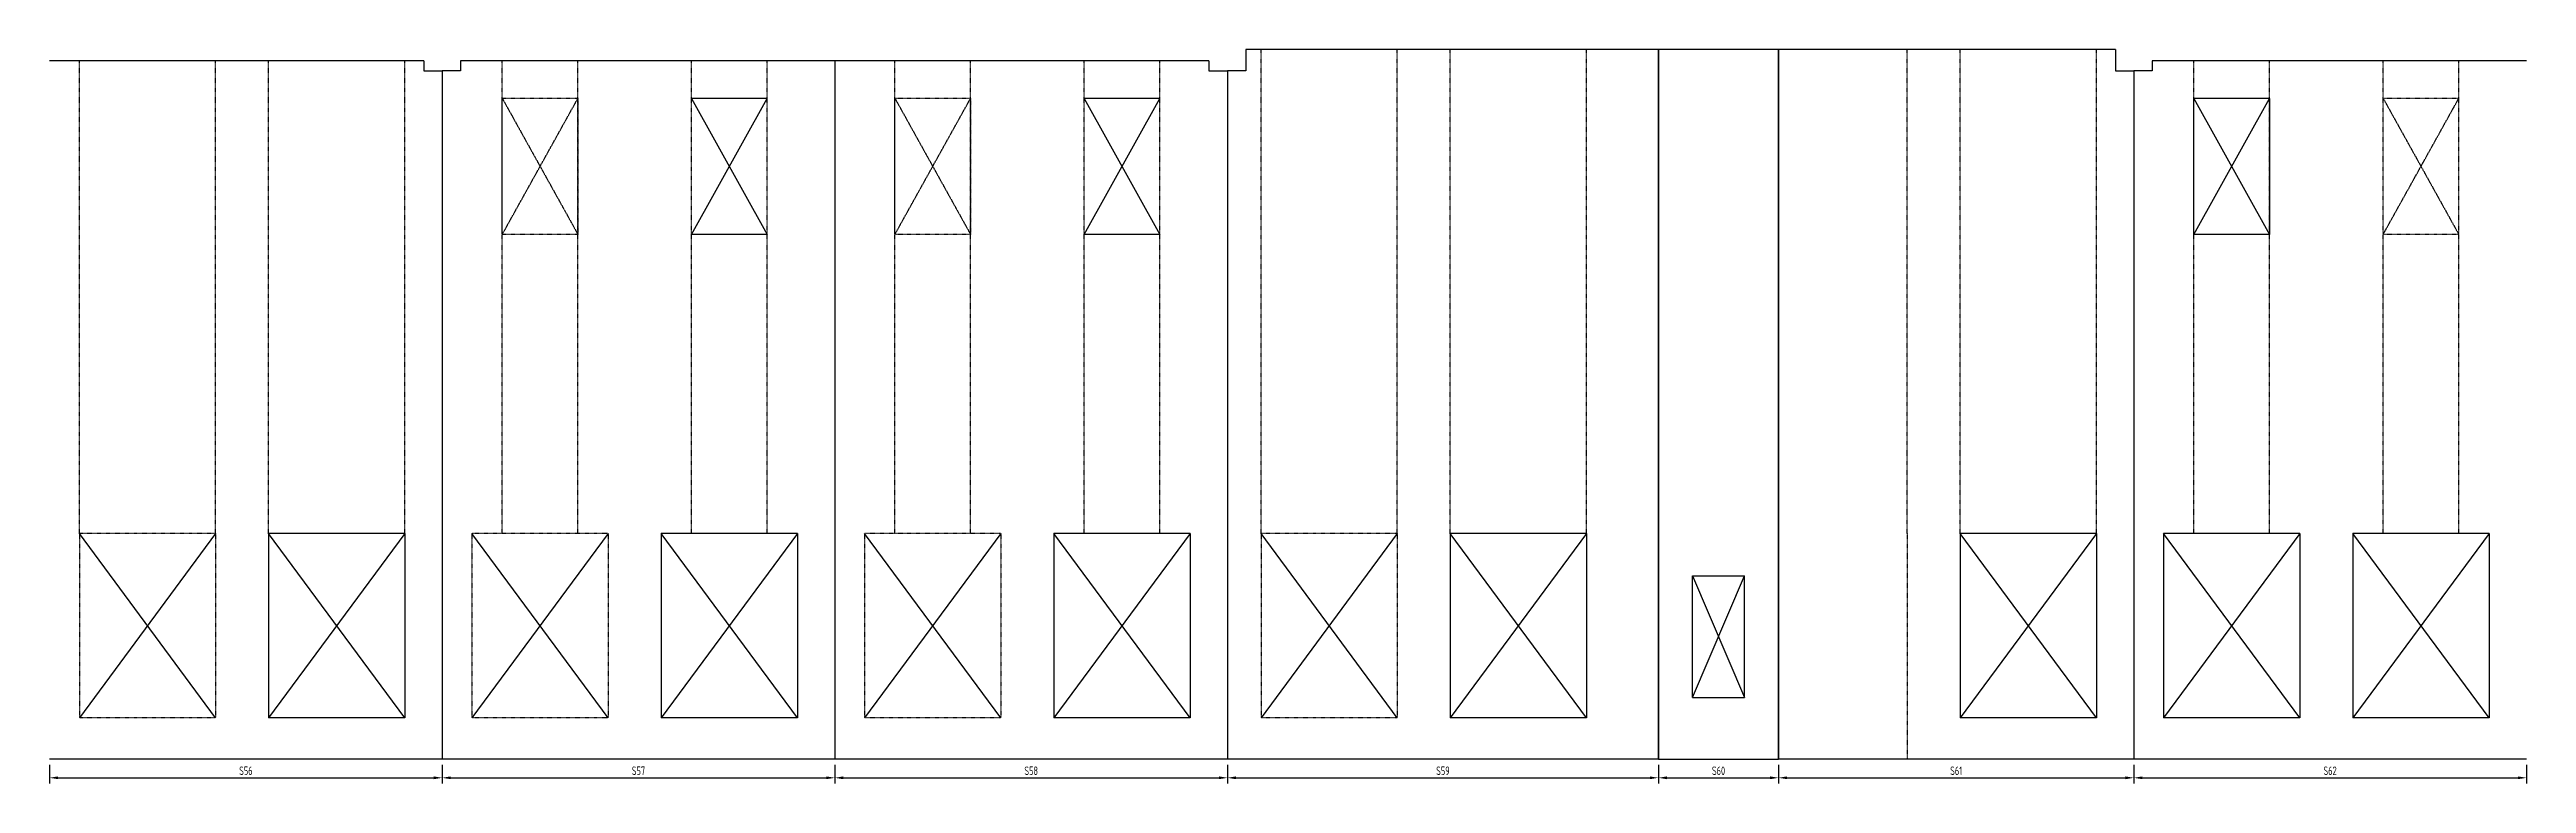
# Model space of a CAD drawing. Header units: inches. Extents: x -10781 to 50822, y -3854 to 38989.
# Drawn here: x 14557 to 16520, y 27182 to 27765 of the extents above; entities that cross this region are included whole.
import ezdxf

# ---------------------------------------------------------------- set-up
doc = ezdxf.new("R2010")
doc.units = ezdxf.units.IN
doc.header["$LTSCALE"] = 0.025
doc.header["$MEASUREMENT"] = 0
doc.linetypes.add('HIDDEN', pattern=[6, 3, -3])
doc.layers.get('Defpoints').update_dxf_attribs({"linetype": 'CONTINUOUS'})
for name, color, linetype in [('0-35', 3, 'CONTINUOUS'), ('0-50', 10, 'CONTINUOUS'), ('hidden', 7, 'HIDDEN')]:
    doc.layers.add(name, color=color, linetype=linetype)
doc.styles.add('AR', font='ARCHQUIK.shx', dxfattribs={"width": 0.8})
doc.dimstyles.new('CADS_DIM_48', dxfattribs={"dimscale": 48, "dimtxt": 0.09375, "dimasz": 0.09375, "dimexe": 0.0625, "dimexo": 0.0625, "dimgap": 0.09375, "dimtad": 0, "dimtih": 1, "dimtoh": 1, "dimzin": 1, "dimdsep": 46, "dimlunit": 4, "dimtxsty": 'AR', "dimblk": 'CLOSED', "dimcen": 0.1875, "dimadec": 0, "dimazin": 0, "dimtfac": 1, "dimtofl": 0, "dimtmove": 0, "dimatfit": 1, "dimldrblk": 'DOTBLANK', "dimfxl": 1, "dimtzin": 0, "dimarcsym": 0})

msp = doc.modelspace()

# ---------------------------------------------------------------- blocks, each defined once
blk = doc.blocks.new('*D348')
at = {"layer": '0-35', "color": 0, "lineweight": -2, "transparency": 16777216}
for p, q in [((14556.6, 27197.1), (14556.6, 27182.4)), ((14867.8, 27197.1), (14867.8, 27182.4)), ((14563.3, 27186.9), (14861.1, 27186.9))]:
    blk.add_line(p, q, dxfattribs=at)
at = {"layer": '0-35', "color": 0, "transparency": 16777216}
for points in [[(14563.3, 27188), (14563.3, 27185.8), (14556.6, 27186.9)], [(14861.1, 27188), (14861.1, 27185.8), (14867.8, 27186.9)]]:
    blk.add_solid(points, dxfattribs=at)
at = {"layer": 'Defpoints', "color": 0, "transparency": 16777216}
for p in [(14556.6, 27201.6), (14867.8, 27201.6), (14867.8, 27186.9)]:
    blk.add_point(p, dxfattribs=at)
at = {"layer": '0-35', "color": 0, "transparency": 16777216, "insert": (14712.2, 27192.5), "char_height": 6.75, "attachment_point": 5, "style": 'AR'}
blk.add_mtext('S56', dxfattribs=at)
blk = doc.blocks.new('_DotBlank')
at = {"layer": '0-35', "color": 0, "lineweight": -2}
blk.add_line((-0.5, 0), (-1, 0), dxfattribs=at)
blk.add_circle((0, 0), 0.5, dxfattribs=at)
blk = doc.blocks.new('*D349')
at = {"layer": '0-35', "color": 0, "lineweight": -2, "transparency": 16777216}
for p, q in [((14867.8, 27197.1), (14867.8, 27182.4)), ((15179.1, 27197.1), (15179.1, 27182.4)), ((14874.6, 27186.9), (15172.3, 27186.9))]:
    blk.add_line(p, q, dxfattribs=at)
at = {"layer": '0-35', "color": 0, "transparency": 16777216}
for points in [[(14874.6, 27188), (14874.6, 27185.8), (14867.8, 27186.9)], [(15172.3, 27188), (15172.3, 27185.8), (15179.1, 27186.9)]]:
    blk.add_solid(points, dxfattribs=at)
at = {"layer": 'Defpoints', "color": 0, "transparency": 16777216}
for p in [(14867.8, 27201.6), (15179.1, 27201.6), (15179.1, 27186.9)]:
    blk.add_point(p, dxfattribs=at)
at = {"layer": '0-35', "color": 0, "transparency": 16777216, "insert": (15023.4, 27192.5), "char_height": 6.75, "attachment_point": 5, "style": 'AR'}
blk.add_mtext('S57', dxfattribs=at)
blk = doc.blocks.new('*D350')
at = {"layer": '0-35', "color": 0, "lineweight": -2, "transparency": 16777216}
for p, q in [((15179.1, 27197.1), (15179.1, 27182.4)), ((15490.3, 27197.1), (15490.3, 27182.4)), ((15185.8, 27186.9), (15483.6, 27186.9))]:
    blk.add_line(p, q, dxfattribs=at)
at = {"layer": '0-35', "color": 0, "transparency": 16777216}
for points in [[(15185.8, 27188), (15185.8, 27185.8), (15179.1, 27186.9)], [(15483.6, 27188), (15483.6, 27185.8), (15490.3, 27186.9)]]:
    blk.add_solid(points, dxfattribs=at)
at = {"layer": 'Defpoints', "color": 0, "transparency": 16777216}
for p in [(15179.1, 27201.6), (15490.3, 27201.6), (15490.3, 27186.9)]:
    blk.add_point(p, dxfattribs=at)
at = {"layer": '0-35', "color": 0, "transparency": 16777216, "insert": (15334.7, 27192.5), "char_height": 6.75, "attachment_point": 5, "style": 'AR'}
blk.add_mtext('S58', dxfattribs=at)
blk = doc.blocks.new('*D351')
at = {"layer": '0-35', "color": 0, "lineweight": -2, "transparency": 16777216}
for p, q in [((15490.3, 27197.1), (15490.3, 27182.4)), ((15831.9, 27197.1), (15831.9, 27182.4)), ((15497.1, 27186.9), (15825.2, 27186.9))]:
    blk.add_line(p, q, dxfattribs=at)
at = {"layer": '0-35', "color": 0, "transparency": 16777216}
for points in [[(15497.1, 27188), (15497.1, 27185.8), (15490.3, 27186.9)], [(15825.2, 27188), (15825.2, 27185.8), (15831.9, 27186.9)]]:
    blk.add_solid(points, dxfattribs=at)
at = {"layer": 'Defpoints', "color": 0, "transparency": 16777216}
for p in [(15490.3, 27201.6), (15831.9, 27201.6), (15831.9, 27186.9)]:
    blk.add_point(p, dxfattribs=at)
at = {"layer": '0-35', "color": 0, "transparency": 16777216, "insert": (15661.1, 27192.5), "char_height": 6.75, "attachment_point": 5, "style": 'AR'}
blk.add_mtext('S59', dxfattribs=at)
blk = doc.blocks.new('*D352')
at = {"layer": '0-35', "color": 0, "lineweight": -2, "transparency": 16777216}
for p, q in [((15831.9, 27197.1), (15831.9, 27182.4)), ((15927.2, 27197.1), (15927.2, 27182.4)), ((15838.7, 27186.9), (15920.4, 27186.9))]:
    blk.add_line(p, q, dxfattribs=at)
at = {"layer": '0-35', "color": 0, "transparency": 16777216}
for points in [[(15838.7, 27188), (15838.7, 27185.8), (15831.9, 27186.9)], [(15920.4, 27188), (15920.4, 27185.8), (15927.2, 27186.9)]]:
    blk.add_solid(points, dxfattribs=at)
at = {"layer": 'Defpoints', "color": 0, "transparency": 16777216}
for p in [(15831.9, 27201.6), (15927.2, 27201.6), (15927.2, 27186.9)]:
    blk.add_point(p, dxfattribs=at)
at = {"layer": '0-35', "color": 0, "transparency": 16777216, "insert": (15879.6, 27192.5), "char_height": 6.75, "attachment_point": 5, "style": 'AR'}
blk.add_mtext('S60', dxfattribs=at)
blk = doc.blocks.new('*D354')
at = {"layer": '0-35', "color": 0, "lineweight": -2, "transparency": 16777216}
for p, q in [((16208.8, 27197.1), (16208.8, 27182.4)), ((16520.1, 27197.1), (16520.1, 27182.4)), ((16215.6, 27186.9), (16513.3, 27186.9))]:
    blk.add_line(p, q, dxfattribs=at)
at = {"layer": '0-35', "color": 0, "transparency": 16777216}
for points in [[(16215.6, 27188), (16215.6, 27185.8), (16208.8, 27186.9)], [(16513.3, 27188), (16513.3, 27185.8), (16520.1, 27186.9)]]:
    blk.add_solid(points, dxfattribs=at)
at = {"layer": 'Defpoints', "color": 0, "transparency": 16777216}
for p in [(16208.8, 27201.6), (16520.1, 27201.6), (16520.1, 27186.9)]:
    blk.add_point(p, dxfattribs=at)
at = {"layer": '0-35', "color": 0, "transparency": 16777216, "insert": (16364.4, 27192.5), "char_height": 6.75, "width": 14.71, "attachment_point": 5, "style": 'AR'}
blk.add_mtext('S62', dxfattribs=at)
blk = doc.blocks.new('*D353')
at = {"layer": '0-35', "color": 0, "lineweight": -2, "transparency": 16777216}
for p, q in [((15927.2, 27197.1), (15927.2, 27182.4)), ((16208.8, 27197.1), (16208.8, 27182.4)), ((15933.9, 27186.9), (16202.1, 27186.9))]:
    blk.add_line(p, q, dxfattribs=at)
at = {"layer": '0-35', "color": 0, "transparency": 16777216}
for points in [[(15933.9, 27188), (15933.9, 27185.8), (15927.2, 27186.9)], [(16202.1, 27188), (16202.1, 27185.8), (16208.8, 27186.9)]]:
    blk.add_solid(points, dxfattribs=at)
at = {"layer": 'Defpoints', "color": 0, "transparency": 16777216}
for p in [(15927.2, 27201.6), (16208.8, 27201.6), (16208.8, 27186.9)]:
    blk.add_point(p, dxfattribs=at)
at = {"layer": '0-35', "color": 0, "transparency": 16777216, "insert": (16068, 27192.5), "char_height": 6.75, "attachment_point": 5, "style": 'AR'}
blk.add_mtext('S61', dxfattribs=at)

# ---------------------------------------------------------------- dimensions: what is measured, and where the dimension line sits
at = {"layer": '0-35'}
for base, p1, p2, text, picture, middle in [((14867.80233, 27186.8865), (14556.55233, 27201.58428), (14867.80233, 27201.58428), 'S56', '*D348', (14712.17733, 27192.5115)), ((15179.05233, 27186.8865), (14867.80233, 27201.58428), (15179.05233, 27201.58428), 'S57', '*D349', (15023.42733, 27192.5115)), ((15490.30233, 27186.8865), (15179.05233, 27201.58428), (15490.30233, 27201.58428), 'S58', '*D350', (15334.67733, 27192.5115)), ((15831.92733, 27186.8865), (15490.30233, 27201.58428), (15831.92733, 27201.58428), 'S59', '*D351', (15661.11483, 27192.5115)), ((15927.17733, 27186.8865), (15831.92733, 27201.58428), (15927.17733, 27201.58428), 'S60', '*D352', (15879.55233, 27192.5115)), ((16208.80233, 27186.8865), (15927.17733, 27201.58428), (16208.80233, 27201.58428), 'S61', '*D353', (16067.98983, 27192.5115)), ((16520.05233, 27186.8865), (16208.80233, 27201.58428), (16520.05233, 27201.58428), 'S62', '*D354', (16364.42733, 27192.5115))]:
    dim = msp.add_linear_dim(base=base, p1=p1, p2=p2, text=text, dimstyle='CADS_DIM_48', override={"dimscale": 72, "dimgap": 0.03125, "dimtad": 1, "dimtih": 0, "dimtoh": 0, "dimdec": 4, "dimtdec": 4, "dimtmove": 1}, dxfattribs=at)
    dim.commit()
    dim.dimension.update_dxf_attribs({"geometry": picture, "text_midpoint": middle})

# ---------------------------------------------------------------- linework, layer by layer
at = {"layer": '0-35'}
for p, q in [((15831.92733, 27764.58428), (15504.92733, 27764.58428)), ((15504.92733, 27764.58428), (15504.92733, 27747.58428)), ((15831.92733, 27764.58428), (15831.92733, 27201.58428)), ((15831.92733, 27201.58428), (15831.92733, 27764.58428)), ((15927.17733, 27764.58428), (15831.92733, 27764.58428)), ((15927.17733, 27201.58428), (15927.17733, 27764.58428)), ((15927.17733, 27764.58428), (15927.17733, 27201.58428)), ((16194.17733, 27764.58428), (15927.17733, 27764.58428)), ((16194.17733, 27764.58428), (16194.17733, 27747.58428)), ((14853.17733, 27755.58428), (14556.55233, 27755.58428)), ((14853.17733, 27755.58428), (14853.17733, 27747.58428)), ((14853.17733, 27747.58428), (14867.80233, 27747.58428)), ((14867.80233, 27747.58428), (14867.80233, 27201.58428)), ((14867.80233, 27747.58428), (14867.80233, 27201.58428)), ((14882.42733, 27747.58428), (14867.80233, 27747.58428)), ((15179.05233, 27755.58428), (14882.42733, 27755.58428)), ((14882.42733, 27755.58428), (14882.42733, 27747.58428)), ((15179.05233, 27755.58428), (15179.05233, 27201.58428)), ((15179.05233, 27755.58428), (15179.05233, 27201.58428)), ((15475.67733, 27755.58428), (15179.05233, 27755.58428)), ((15475.67733, 27755.58428), (15475.67733, 27747.58428)), ((15475.67733, 27747.58428), (15490.30233, 27747.58428)), ((15490.30233, 27747.58428), (15490.30233, 27201.58428)), ((15490.30233, 27747.58428), (15490.30233, 27201.58428)), ((15504.92733, 27747.58428), (15490.30233, 27747.58428)), ((16194.17733, 27747.58428), (16208.80233, 27747.58428)), ((16208.80233, 27747.58428), (16208.80233, 27201.58428)), ((16208.80233, 27747.58428), (16208.80233, 27201.58428)), ((16208.80233, 27747.58428), (16208.80233, 27201.58428)), ((16223.42733, 27747.58428), (16208.80233, 27747.58428)), ((16520.05233, 27755.58428), (16223.42733, 27755.58428)), ((16223.42733, 27755.58428), (16223.42733, 27747.58428)), ((15125.42733, 27725.83428), (15065.42733, 27725.83428)), ((15065.42733, 27725.83428), (15125.42733, 27617.83428)), ((15065.42733, 27617.83428), (15125.42733, 27725.83428)), ((15436.67733, 27725.83428), (15376.67733, 27725.83428)), ((15376.67733, 27725.83428), (15436.67733, 27617.83428)), ((15376.67733, 27617.83428), (15436.67733, 27725.83428)), ((16316.42733, 27725.83428), (16256.42733, 27725.83428)), ((16256.42733, 27725.83428), (16316.42733, 27617.83428)), ((16256.42733, 27617.83428), (16316.42733, 27725.83428)), ((16256.42733, 27617.83428), (16256.42733, 27725.83428)), ((16316.42733, 27725.83428), (16316.42733, 27617.83428)), ((15125.42733, 27617.83428), (15065.42733, 27617.83428)), ((15436.67733, 27617.83428), (15376.67733, 27617.83428)), ((16316.42733, 27617.83428), (16256.42733, 27617.83428)), ((14730.17733, 27380.58428), (14730.17733, 27234.58428)), ((14838.17733, 27380.58428), (14730.17733, 27380.58428)), ((14838.17733, 27380.58428), (14730.17733, 27234.58428)), ((14838.17733, 27234.58428), (14730.17733, 27380.58428)), ((14838.17733, 27380.58428), (14838.17733, 27234.58428)), ((15041.42733, 27380.58428), (15041.42733, 27234.58428)), ((15149.42733, 27380.58428), (15041.42733, 27380.58428)), ((15149.42733, 27380.58428), (15041.42733, 27234.58428)), ((15149.42733, 27234.58428), (15041.42733, 27380.58428)), ((15149.42733, 27380.58428), (15149.42733, 27234.58428)), ((15352.67733, 27380.58428), (15352.67733, 27234.58428)), ((15460.67733, 27380.58428), (15352.67733, 27380.58428)), ((15460.67733, 27380.58428), (15352.67733, 27234.58428)), ((15460.67733, 27234.58428), (15352.67733, 27380.58428)), ((15460.67733, 27380.58428), (15460.67733, 27234.58428)), ((15666.92733, 27380.58428), (15666.92733, 27234.58428)), ((15774.92733, 27380.58428), (15666.92733, 27380.58428)), ((15774.92733, 27380.58428), (15666.92733, 27234.58428)), ((15774.92733, 27234.58428), (15666.92733, 27380.58428)), ((15774.92733, 27380.58428), (15774.92733, 27234.58428)), ((16071.17733, 27380.58428), (16071.17733, 27234.58428)), ((16179.17733, 27380.58428), (16071.17733, 27380.58428)), ((16179.17733, 27380.58428), (16071.17733, 27234.58428)), ((16179.17733, 27234.58428), (16071.17733, 27380.58428)), ((16179.17733, 27380.58428), (16179.17733, 27234.58428)), ((16232.42733, 27380.58428), (16232.42733, 27234.58428)), ((16340.42733, 27380.58428), (16232.42733, 27380.58428)), ((16340.42733, 27380.58428), (16232.42733, 27234.58428)), ((16340.42733, 27234.58428), (16232.42733, 27380.58428)), ((16340.42733, 27380.58428), (16340.42733, 27234.58428)), ((16382.42733, 27380.58428), (16382.42733, 27234.58428)), ((16490.42733, 27380.58428), (16382.42733, 27380.58428)), ((16490.42733, 27380.58428), (16382.42733, 27234.58428)), ((16490.42733, 27234.58428), (16382.42733, 27380.58428)), ((16490.42733, 27380.58428), (16490.42733, 27234.58428)), ((15859.05233, 27250.58428), (15859.05233, 27347.08428)), ((15859.05233, 27347.08428), (15900.05233, 27347.08428)), ((15900.05233, 27250.58428), (15900.05233, 27347.08428)), ((14838.17733, 27234.58428), (14730.17733, 27234.58428)), ((15149.42733, 27234.58428), (15041.42733, 27234.58428)), ((15460.67733, 27234.58428), (15352.67733, 27234.58428)), ((15774.92733, 27234.58428), (15666.92733, 27234.58428)), ((15859.05233, 27250.58428), (15900.05233, 27250.58428)), ((16179.17733, 27234.58428), (16071.17733, 27234.58428)), ((16340.42733, 27234.58428), (16232.42733, 27234.58428)), ((16490.42733, 27234.58428), (16382.42733, 27234.58428)), ((14867.80233, 27201.58428), (14556.55233, 27201.58428)), ((15179.05233, 27201.58428), (14867.80233, 27201.58428)), ((15490.30233, 27201.58428), (15179.05233, 27201.58428)), ((15831.92733, 27201.58428), (15490.30233, 27201.58428)), ((15831.92733, 27201.58428), (15927.17733, 27201.58428)), ((16208.80233, 27201.58428), (15927.17733, 27201.58428)), ((16520.05233, 27201.58428), (16208.80233, 27201.58428))]:
    msp.add_line(p, q, dxfattribs=at)
at = {"layer": '0-50'}
for p, q in [((14688.17733, 27380.58428), (14580.17733, 27234.58428)), ((14688.17733, 27234.58428), (14580.17733, 27380.58428)), ((14999.42733, 27380.58428), (14891.42733, 27234.58428)), ((14999.42733, 27234.58428), (14891.42733, 27380.58428)), ((15310.67733, 27380.58428), (15202.67733, 27234.58428)), ((15310.67733, 27234.58428), (15202.67733, 27380.58428)), ((15624.92733, 27380.58428), (15516.92733, 27234.58428)), ((15624.92733, 27234.58428), (15516.92733, 27380.58428)), ((15859.05233, 27347.08428), (15900.05233, 27250.58428)), ((15859.05233, 27250.58428), (15900.05233, 27347.08428))]:
    msp.add_line(p, q, dxfattribs=at)
at = {"layer": 'hidden'}
for p, q in [((15516.92733, 27380.58428), (15516.92733, 27764.58428)), ((15624.92733, 27380.58428), (15624.92733, 27764.58428)), ((15666.92733, 27380.58428), (15666.92733, 27764.58428)), ((15774.92733, 27380.58428), (15774.92733, 27764.58428)), ((16029.17733, 27380.58428), (16029.17733, 27764.58428)), ((16071.17733, 27380.58428), (16071.17733, 27764.58428)), ((16179.17733, 27380.58428), (16179.17733, 27764.58428)), ((14580.17733, 27380.58428), (14580.17733, 27755.58428)), ((14688.17733, 27380.58428), (14688.17733, 27755.58428)), ((14730.17733, 27380.58428), (14730.17733, 27755.58428)), ((14838.17733, 27380.58428), (14838.17733, 27755.58428)), ((14915.42733, 27380.58428), (14915.42733, 27755.58428)), ((14975.42733, 27380.58428), (14975.42733, 27755.58428)), ((15065.42733, 27380.58428), (15065.42733, 27755.58428)), ((15125.42733, 27380.58428), (15125.42733, 27755.58428)), ((15226.67733, 27380.58428), (15226.67733, 27755.58428)), ((15286.67733, 27380.58428), (15286.67733, 27755.58428)), ((15376.67733, 27380.58428), (15376.67733, 27755.58428)), ((15436.67733, 27380.58428), (15436.67733, 27755.58428)), ((16256.42733, 27380.58428), (16256.42733, 27755.58428)), ((16316.42733, 27380.58428), (16316.42733, 27755.58428)), ((16406.42733, 27380.58428), (16406.42733, 27755.58428)), ((16466.42733, 27380.58428), (16466.42733, 27755.58428)), ((14975.42733, 27725.83428), (14915.42733, 27725.83428)), ((14915.42733, 27725.83428), (14975.42733, 27617.83428)), ((14915.42733, 27617.83428), (14975.42733, 27725.83428)), ((14915.42733, 27617.83428), (14915.42733, 27725.83428)), ((14975.42733, 27725.83428), (14975.42733, 27617.83428)), ((15286.67733, 27725.83428), (15226.67733, 27725.83428)), ((15226.67733, 27725.83428), (15286.67733, 27617.83428)), ((15226.67733, 27617.83428), (15286.67733, 27725.83428)), ((15226.67733, 27617.83428), (15226.67733, 27725.83428)), ((15286.67733, 27725.83428), (15286.67733, 27617.83428)), ((16466.42733, 27725.83428), (16406.42733, 27725.83428)), ((16406.42733, 27725.83428), (16466.42733, 27617.83428)), ((16406.42733, 27617.83428), (16466.42733, 27725.83428)), ((14975.42733, 27617.83428), (14915.42733, 27617.83428)), ((15286.67733, 27617.83428), (15226.67733, 27617.83428)), ((16466.42733, 27617.83428), (16406.42733, 27617.83428)), ((14580.17733, 27380.58428), (14580.17733, 27234.58428)), ((14688.17733, 27380.58428), (14580.17733, 27380.58428)), ((14688.17733, 27380.58428), (14688.17733, 27234.58428)), ((14891.42733, 27380.58428), (14891.42733, 27234.58428)), ((14999.42733, 27380.58428), (14891.42733, 27380.58428)), ((14999.42733, 27380.58428), (14999.42733, 27234.58428)), ((15202.67733, 27380.58428), (15202.67733, 27234.58428)), ((15310.67733, 27380.58428), (15202.67733, 27380.58428)), ((15310.67733, 27380.58428), (15310.67733, 27234.58428)), ((15516.92733, 27380.58428), (15516.92733, 27234.58428)), ((15624.92733, 27380.58428), (15516.92733, 27380.58428)), ((15624.92733, 27380.58428), (15624.92733, 27234.58428)), ((16029.17733, 27380.58428), (16029.17733, 27201.58428)), ((14688.17733, 27234.58428), (14580.17733, 27234.58428)), ((14999.42733, 27234.58428), (14891.42733, 27234.58428)), ((15310.67733, 27234.58428), (15202.67733, 27234.58428)), ((15624.92733, 27234.58428), (15516.92733, 27234.58428))]:
    msp.add_line(p, q, dxfattribs=at)

msp.set_redraw_order([(e.dxf.handle, doc.entitydb.next_handle()) for e in msp.query("TEXT MTEXT ATTDEF DIMENSION ARC_DIMENSION")])  # texts and dimensions are drawn at this point

doc.saveas('drawing.dxf')
